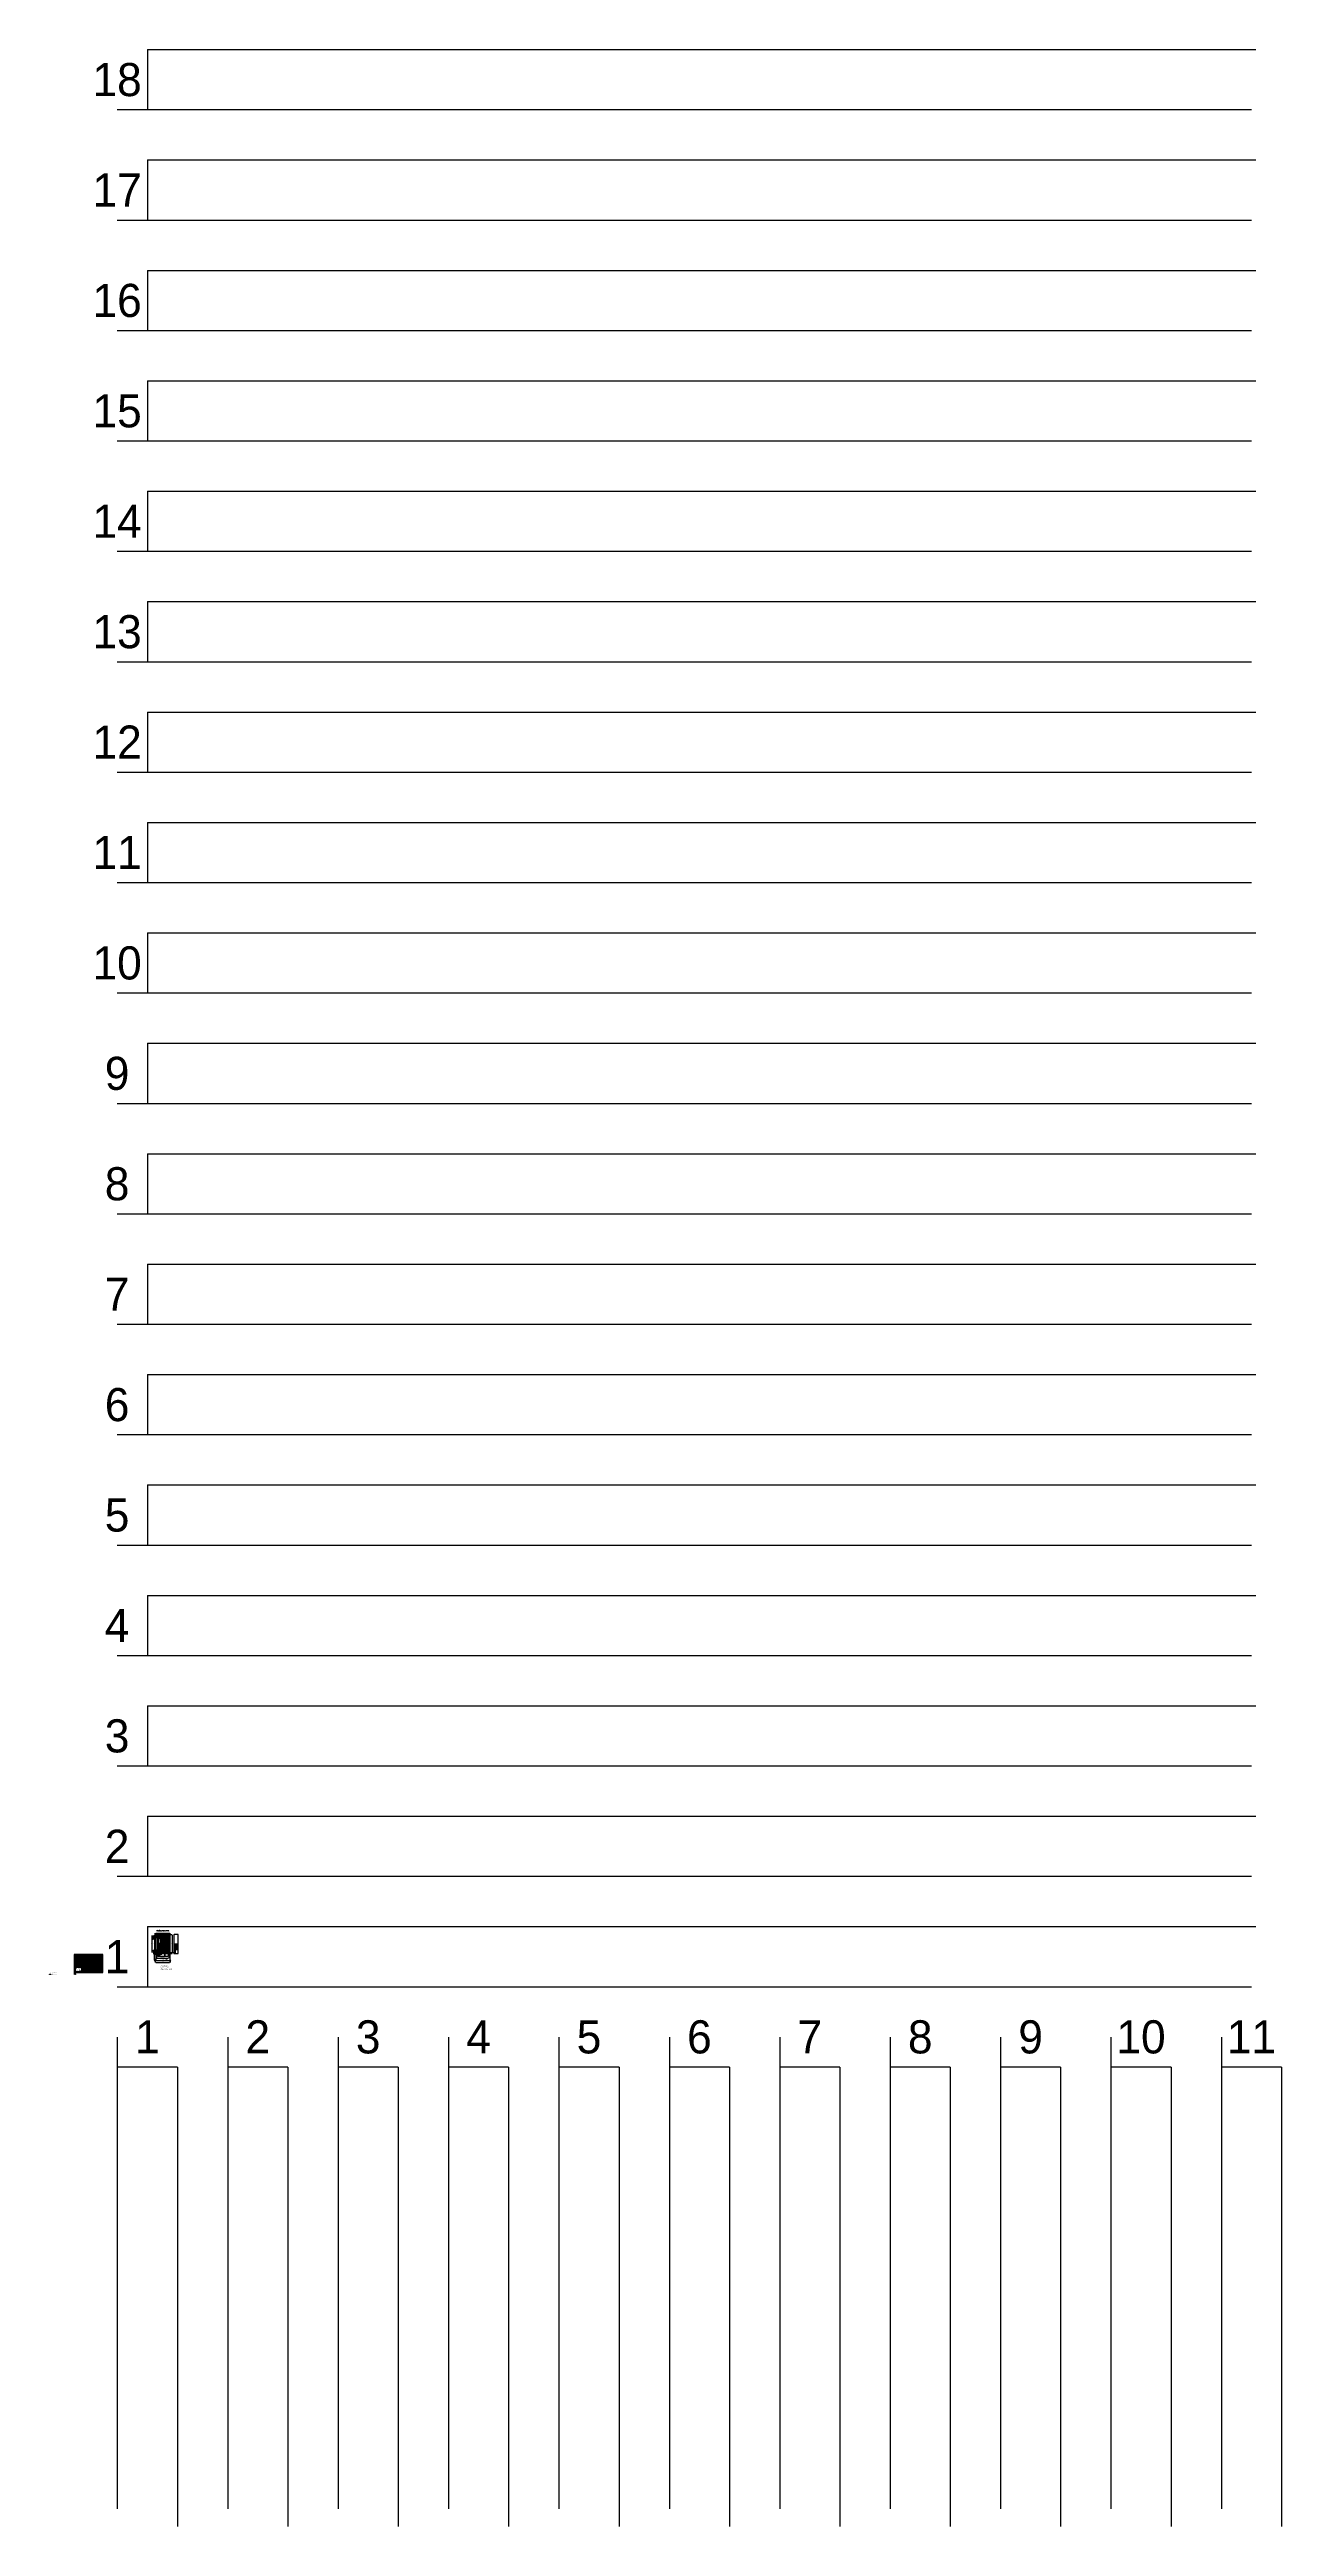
# Model space of a CAD drawing. Header units: millimetres. Extents: x -443 to 5136, y -2580 to 8636.
import ezdxf
from ezdxf.enums import TextEntityAlignment as Align

# ---------------------------------------------------------------- set-up
doc = ezdxf.new("R2010")
doc.units = ezdxf.units.MM
doc.linetypes.add('DOT2', pattern=[3.125, 0, -3.125])
doc.linetypes.add('HIDDEN2', pattern=[4.6875, 3.125, -1.5625])
for name, color, linetype in [('13c', 9, 'Continuous'), ('18c', 1, 'Continuous'), ('25c', 7, 'Continuous'), ('35c', 2, 'Continuous'), ('50c', 3, 'Continuous'), ('70c', 4, 'Continuous'), ('BUITEN DIENST', 220, 'Continuous')]:
    doc.layers.add(name, color=color, linetype=linetype)
doc.layers.add('noprint', color=40, linetype='Continuous', plot=False)
doc.layers.add('VPframe', color=30, linetype='Continuous', plot=False)
doc.styles.add('ISO', font='isoplus')
doc.styles.add('ISO2S', font='isoplus', dxfattribs={"oblique": 15, "height": 2})
doc.styles.add('isoplus', font='isoplus.shx')
doc.styles.add('ITALICT', font='italict', dxfattribs={"width": 0.8})
doc.styles.add('MONO_8', font='monotxt', dxfattribs={"width": 0.8})
doc.styles.get("Standard").update_dxf_attribs({"font": 'isoplus.shx'})
doc.dimstyles.new('ISO-25', dxfattribs={"dimtxt": 2.5, "dimasz": 2.5, "dimexe": 1.25, "dimexo": 0.625, "dimtad": 1, "dimtxsty": 'Standard', "dimcen": 2.5, "dimadec": 0, "dimazin": 0, "dimtfac": 1, "dimtmove": 0, "dimatfit": 3, "dimfxl": 1, "dimarcsym": 0})

# ---------------------------------------------------------------- blocks, each defined once
blk = doc.blocks.new('knooppunt')
at = {"linetype": 'Continuous', "const_width": 0.7}
blk.add_lwpolyline([(-0.35, 0, 1), (0.35, 0, 1)], format="xyb", close=True, dxfattribs=at)
blk = doc.blocks.new('zekering')
at = {"color": 7, "linetype": 'Continuous'}
blk.add_lwpolyline([(3, -1), (-3, -1), (-3, 1), (3, 1)], close=True, dxfattribs=at)
at = {"color": 7, "style": 'isoplus', "oblique": 15}
blk.add_attdef('SNAME', text='', height=1.8, dxfattribs=at).set_placement((0, 2.5), align=Align.MIDDLE)
at = {"color": 7, "style": 'isoplus'}
blk.add_attdef('W', text='', height=1.8, dxfattribs=at).set_placement((0, -2.5), align=Align.MIDDLE)
blk = doc.blocks.new('paginalayout')
at = {"layer": 'BUITEN DIENST', "linetype": 'Continuous'}
h = blk.add_hatch(dxfattribs=at)
h.set_pattern_fill('ANSI31', color=256, scale=25)
h.set_pattern_definition([(45, (0, 0), (-2.20971, 2.20971), [])])
h.paths.add_polyline_path([(-332, -72), (-202, -72), (-202, 10), (-332, 10)])
h.paths.add_polyline_path([(-326, -48), (-298, -48), (-298, -68), (-326, -68)], flags=16)
at = {"layer": '13c', "linetype": 'Continuous'}
blk.add_line((-332, -72), (-332, -80), dxfattribs=at)
at = {"layer": '18c', "linetype": 'HIDDEN2'}
blk.add_line((-332, -72), (-330, -80), dxfattribs=at)
at = {"layer": '25c', "linetype": 'Continuous'}
blk.add_line((-332, -72), (-328, -80), dxfattribs=at)
at = {"layer": '35c'}
blk.add_line((-332, -72), (-324, -76), dxfattribs=at)
at = {"layer": '50c'}
blk.add_line((-332, -72), (-324, -80), dxfattribs=at)
at = {"layer": '70c', "linetype": 'DOT2'}
blk.add_line((-332, -72), (-324, -74), dxfattribs=at)
at = {"layer": 'BUITEN DIENST', "linetype": 'Continuous'}
for points in [[(-332, -72), (-202, -72), (-202, 10), (-332, 10)], [(-326, -48), (-298, -48), (-298, -68), (-326, -68)]]:
    blk.add_lwpolyline(points, close=True, dxfattribs=at)
at = {"layer": 'noprint'}
for p, q in [((0, 8636), (0, 8364)), ((-136, 8364), (5000, 8364)), ((0, 8136), (0, 7864)), ((-136, 7864), (5000, 7864)), ((0, 7636), (0, 7364)), ((-136, 7364), (5000, 7364)), ((0, 7136), (0, 6864)), ((-136, 6864), (5000, 6864)), ((0, 6636), (0, 6364)), ((-136, 6364), (5000, 6364)), ((0, 6136), (0, 5864)), ((-136, 5864), (5000, 5864)), ((0, 5636), (0, 5364)), ((-136, 5364), (5000, 5364)), ((0, 5136), (0, 4864)), ((-136, 4864), (5000, 4864)), ((0, 4636), (0, 4364)), ((-136, 4364), (5000, 4364)), ((0, 4136), (0, 3864)), ((-136, 3864), (5000, 3864)), ((0, 3636), (0, 3364)), ((-136, 3364), (5000, 3364)), ((0, 3136), (0, 2864)), ((-136, 2864), (5000, 2864)), ((0, 2636), (0, 2364)), ((-136, 2364), (5000, 2364)), ((0, 2136), (0, 1864)), ((-136, 1864), (5000, 1864)), ((0, 1636), (0, 1364)), ((-136, 1364), (5000, 1364)), ((0, 1136), (0, 864)), ((-136, 864), (5000, 864)), ((0, 636), (0, 364)), ((-136, 364), (5000, 364)), ((0, 136), (0, -136)), ((-136, -136), (5000, -136)), ((-136, -364), (-136, -2500)), ((364, -364), (364, -2500)), ((864, -364), (864, -2500)), ((1364, -364), (1364, -2500)), ((1864, -364), (1864, -2500)), ((2364, -364), (2364, -2500)), ((2864, -364), (2864, -2500)), ((3364, -364), (3364, -2500)), ((3864, -364), (3864, -2500)), ((4364, -364), (4364, -2500)), ((4864, -364), (4864, -2500)), ((136, -500), (-136, -500)), ((636, -500), (364, -500)), ((1136, -500), (864, -500)), ((1636, -500), (1364, -500)), ((2136, -500), (1864, -500)), ((2636, -500), (2364, -500)), ((3136, -500), (2864, -500)), ((3636, -500), (3364, -500)), ((4136, -500), (3864, -500)), ((4636, -500), (4364, -500)), ((5136, -500), (4864, -500))]:
    blk.add_line(p, q, dxfattribs=at)
at = {"layer": 'noprint', "linetype": 'Continuous'}
for p, q in [((0, 8636), (190, 8636)), ((190, 8636), (400, 8636)), ((400, 8636), (610, 8636)), ((610, 8636), (820, 8636)), ((820, 8636), (1030, 8636)), ((1030, 8636), (1240, 8636)), ((1240, 8636), (1450, 8636)), ((1450, 8636), (1660, 8636)), ((1660, 8636), (1870, 8636)), ((1870, 8636), (2080, 8636)), ((2080, 8636), (2290, 8636)), ((2290, 8636), (2500, 8636)), ((2500, 8636), (2710, 8636)), ((2710, 8636), (2920, 8636)), ((2920, 8636), (3130, 8636)), ((3130, 8636), (3340, 8636)), ((3340, 8636), (3550, 8636)), ((3550, 8636), (3760, 8636)), ((3760, 8636), (3970, 8636)), ((3970, 8636), (4180, 8636)), ((4180, 8636), (4390, 8636)), ((4390, 8636), (4600, 8636)), ((4600, 8636), (4810, 8636)), ((4810, 8636), (5020, 8636)), ((0, 8136), (190, 8136)), ((190, 8136), (400, 8136)), ((400, 8136), (610, 8136)), ((610, 8136), (820, 8136)), ((820, 8136), (1030, 8136)), ((1030, 8136), (1240, 8136)), ((1240, 8136), (1450, 8136)), ((1450, 8136), (1660, 8136)), ((1660, 8136), (1870, 8136)), ((1870, 8136), (2080, 8136)), ((2080, 8136), (2290, 8136)), ((2290, 8136), (2500, 8136)), ((2500, 8136), (2710, 8136)), ((2710, 8136), (2920, 8136)), ((2920, 8136), (3130, 8136)), ((3130, 8136), (3340, 8136)), ((3340, 8136), (3550, 8136)), ((3550, 8136), (3760, 8136)), ((3760, 8136), (3970, 8136)), ((3970, 8136), (4180, 8136)), ((4180, 8136), (4390, 8136)), ((4390, 8136), (4600, 8136)), ((4600, 8136), (4810, 8136)), ((4810, 8136), (5020, 8136)), ((0, 7636), (190, 7636)), ((190, 7636), (400, 7636)), ((400, 7636), (610, 7636)), ((610, 7636), (820, 7636)), ((820, 7636), (1030, 7636)), ((1030, 7636), (1240, 7636)), ((1240, 7636), (1450, 7636)), ((1450, 7636), (1660, 7636)), ((1660, 7636), (1870, 7636)), ((1870, 7636), (2080, 7636)), ((2080, 7636), (2290, 7636)), ((2290, 7636), (2500, 7636)), ((2500, 7636), (2710, 7636)), ((2710, 7636), (2920, 7636)), ((2920, 7636), (3130, 7636)), ((3130, 7636), (3340, 7636)), ((3340, 7636), (3550, 7636)), ((3550, 7636), (3760, 7636)), ((3760, 7636), (3970, 7636)), ((3970, 7636), (4180, 7636)), ((4180, 7636), (4390, 7636)), ((4390, 7636), (4600, 7636)), ((4600, 7636), (4810, 7636)), ((4810, 7636), (5020, 7636)), ((0, 7136), (190, 7136)), ((190, 7136), (400, 7136)), ((400, 7136), (610, 7136)), ((610, 7136), (820, 7136)), ((820, 7136), (1030, 7136)), ((1030, 7136), (1240, 7136)), ((1240, 7136), (1450, 7136)), ((1450, 7136), (1660, 7136)), ((1660, 7136), (1870, 7136)), ((1870, 7136), (2080, 7136)), ((2080, 7136), (2290, 7136)), ((2290, 7136), (2500, 7136)), ((2500, 7136), (2710, 7136)), ((2710, 7136), (2920, 7136)), ((2920, 7136), (3130, 7136)), ((3130, 7136), (3340, 7136)), ((3340, 7136), (3550, 7136)), ((3550, 7136), (3760, 7136)), ((3760, 7136), (3970, 7136)), ((3970, 7136), (4180, 7136)), ((4180, 7136), (4390, 7136)), ((4390, 7136), (4600, 7136)), ((4600, 7136), (4810, 7136)), ((4810, 7136), (5020, 7136)), ((0, 6636), (190, 6636)), ((190, 6636), (400, 6636)), ((400, 6636), (610, 6636)), ((610, 6636), (820, 6636)), ((820, 6636), (1030, 6636)), ((1030, 6636), (1240, 6636)), ((1240, 6636), (1450, 6636)), ((1450, 6636), (1660, 6636)), ((1660, 6636), (1870, 6636)), ((1870, 6636), (2080, 6636)), ((2080, 6636), (2290, 6636)), ((2290, 6636), (2500, 6636)), ((2500, 6636), (2710, 6636)), ((2710, 6636), (2920, 6636)), ((2920, 6636), (3130, 6636)), ((3130, 6636), (3340, 6636)), ((3340, 6636), (3550, 6636)), ((3550, 6636), (3760, 6636)), ((3760, 6636), (3970, 6636)), ((3970, 6636), (4180, 6636)), ((4180, 6636), (4390, 6636)), ((4390, 6636), (4600, 6636)), ((4600, 6636), (4810, 6636)), ((4810, 6636), (5020, 6636)), ((0, 6136), (190, 6136)), ((190, 6136), (400, 6136)), ((400, 6136), (610, 6136)), ((610, 6136), (820, 6136)), ((820, 6136), (1030, 6136)), ((1030, 6136), (1240, 6136)), ((1240, 6136), (1450, 6136)), ((1450, 6136), (1660, 6136)), ((1660, 6136), (1870, 6136)), ((1870, 6136), (2080, 6136)), ((2080, 6136), (2290, 6136)), ((2290, 6136), (2500, 6136)), ((2500, 6136), (2710, 6136)), ((2710, 6136), (2920, 6136)), ((2920, 6136), (3130, 6136)), ((3130, 6136), (3340, 6136)), ((3340, 6136), (3550, 6136)), ((3550, 6136), (3760, 6136)), ((3760, 6136), (3970, 6136)), ((3970, 6136), (4180, 6136)), ((4180, 6136), (4390, 6136)), ((4390, 6136), (4600, 6136)), ((4600, 6136), (4810, 6136)), ((4810, 6136), (5020, 6136)), ((0, 5636), (190, 5636)), ((190, 5636), (400, 5636)), ((400, 5636), (610, 5636)), ((610, 5636), (820, 5636)), ((820, 5636), (1030, 5636)), ((1030, 5636), (1240, 5636)), ((1240, 5636), (1450, 5636)), ((1450, 5636), (1660, 5636)), ((1660, 5636), (1870, 5636)), ((1870, 5636), (2080, 5636)), ((2080, 5636), (2290, 5636)), ((2290, 5636), (2500, 5636)), ((2500, 5636), (2710, 5636)), ((2710, 5636), (2920, 5636)), ((2920, 5636), (3130, 5636)), ((3130, 5636), (3340, 5636)), ((3340, 5636), (3550, 5636)), ((3550, 5636), (3760, 5636)), ((3760, 5636), (3970, 5636)), ((3970, 5636), (4180, 5636)), ((4180, 5636), (4390, 5636)), ((4390, 5636), (4600, 5636)), ((4600, 5636), (4810, 5636)), ((4810, 5636), (5020, 5636)), ((0, 5136), (190, 5136)), ((190, 5136), (400, 5136)), ((400, 5136), (610, 5136)), ((610, 5136), (820, 5136)), ((820, 5136), (1030, 5136)), ((1030, 5136), (1240, 5136)), ((1240, 5136), (1450, 5136)), ((1450, 5136), (1660, 5136)), ((1660, 5136), (1870, 5136)), ((1870, 5136), (2080, 5136)), ((2080, 5136), (2290, 5136)), ((2290, 5136), (2500, 5136)), ((2500, 5136), (2710, 5136)), ((2710, 5136), (2920, 5136)), ((2920, 5136), (3130, 5136)), ((3130, 5136), (3340, 5136)), ((3340, 5136), (3550, 5136)), ((3550, 5136), (3760, 5136)), ((3760, 5136), (3970, 5136)), ((3970, 5136), (4180, 5136)), ((4180, 5136), (4390, 5136)), ((4390, 5136), (4600, 5136)), ((4600, 5136), (4810, 5136)), ((4810, 5136), (5020, 5136)), ((0, 4636), (190, 4636)), ((190, 4636), (400, 4636)), ((400, 4636), (610, 4636)), ((610, 4636), (820, 4636)), ((820, 4636), (1030, 4636)), ((1030, 4636), (1240, 4636)), ((1240, 4636), (1450, 4636)), ((1450, 4636), (1660, 4636)), ((1660, 4636), (1870, 4636)), ((1870, 4636), (2080, 4636)), ((2080, 4636), (2290, 4636)), ((2290, 4636), (2500, 4636)), ((2500, 4636), (2710, 4636)), ((2710, 4636), (2920, 4636)), ((2920, 4636), (3130, 4636)), ((3130, 4636), (3340, 4636)), ((3340, 4636), (3550, 4636)), ((3550, 4636), (3760, 4636)), ((3760, 4636), (3970, 4636)), ((3970, 4636), (4180, 4636)), ((4180, 4636), (4390, 4636)), ((4390, 4636), (4600, 4636)), ((4600, 4636), (4810, 4636)), ((4810, 4636), (5020, 4636)), ((0, 4136), (190, 4136)), ((190, 4136), (400, 4136)), ((400, 4136), (610, 4136)), ((610, 4136), (820, 4136)), ((820, 4136), (1030, 4136)), ((1030, 4136), (1240, 4136)), ((1240, 4136), (1450, 4136)), ((1450, 4136), (1660, 4136)), ((1660, 4136), (1870, 4136)), ((1870, 4136), (2080, 4136)), ((2080, 4136), (2290, 4136)), ((2290, 4136), (2500, 4136)), ((2500, 4136), (2710, 4136)), ((2710, 4136), (2920, 4136)), ((2920, 4136), (3130, 4136)), ((3130, 4136), (3340, 4136)), ((3340, 4136), (3550, 4136)), ((3550, 4136), (3760, 4136)), ((3760, 4136), (3970, 4136)), ((3970, 4136), (4180, 4136)), ((4180, 4136), (4390, 4136)), ((4390, 4136), (4600, 4136)), ((4600, 4136), (4810, 4136)), ((4810, 4136), (5020, 4136)), ((0, 3636), (190, 3636)), ((190, 3636), (400, 3636)), ((400, 3636), (610, 3636)), ((610, 3636), (820, 3636)), ((820, 3636), (1030, 3636)), ((1030, 3636), (1240, 3636)), ((1240, 3636), (1450, 3636)), ((1450, 3636), (1660, 3636)), ((1660, 3636), (1870, 3636)), ((1870, 3636), (2080, 3636)), ((2080, 3636), (2290, 3636)), ((2290, 3636), (2500, 3636)), ((2500, 3636), (2710, 3636)), ((2710, 3636), (2920, 3636)), ((2920, 3636), (3130, 3636)), ((3130, 3636), (3340, 3636)), ((3340, 3636), (3550, 3636)), ((3550, 3636), (3760, 3636)), ((3760, 3636), (3970, 3636)), ((3970, 3636), (4180, 3636)), ((4180, 3636), (4390, 3636)), ((4390, 3636), (4600, 3636)), ((4600, 3636), (4810, 3636)), ((4810, 3636), (5020, 3636)), ((0, 3136), (190, 3136)), ((190, 3136), (400, 3136)), ((400, 3136), (610, 3136)), ((610, 3136), (820, 3136)), ((820, 3136), (1030, 3136)), ((1030, 3136), (1240, 3136)), ((1240, 3136), (1450, 3136)), ((1450, 3136), (1660, 3136)), ((1660, 3136), (1870, 3136)), ((1870, 3136), (2080, 3136)), ((2080, 3136), (2290, 3136)), ((2290, 3136), (2500, 3136)), ((2500, 3136), (2710, 3136)), ((2710, 3136), (2920, 3136)), ((2920, 3136), (3130, 3136)), ((3130, 3136), (3340, 3136)), ((3340, 3136), (3550, 3136)), ((3550, 3136), (3760, 3136)), ((3760, 3136), (3970, 3136)), ((3970, 3136), (4180, 3136)), ((4180, 3136), (4390, 3136)), ((4390, 3136), (4600, 3136)), ((4600, 3136), (4810, 3136)), ((4810, 3136), (5020, 3136)), ((0, 2636), (190, 2636)), ((190, 2636), (400, 2636)), ((400, 2636), (610, 2636)), ((610, 2636), (820, 2636)), ((820, 2636), (1030, 2636)), ((1030, 2636), (1240, 2636)), ((1240, 2636), (1450, 2636)), ((1450, 2636), (1660, 2636)), ((1660, 2636), (1870, 2636)), ((1870, 2636), (2080, 2636)), ((2080, 2636), (2290, 2636)), ((2290, 2636), (2500, 2636)), ((2500, 2636), (2710, 2636)), ((2710, 2636), (2920, 2636)), ((2920, 2636), (3130, 2636)), ((3130, 2636), (3340, 2636)), ((3340, 2636), (3550, 2636)), ((3550, 2636), (3760, 2636)), ((3760, 2636), (3970, 2636)), ((3970, 2636), (4180, 2636)), ((4180, 2636), (4390, 2636)), ((4390, 2636), (4600, 2636)), ((4600, 2636), (4810, 2636)), ((4810, 2636), (5020, 2636)), ((0, 2136), (190, 2136)), ((190, 2136), (400, 2136)), ((400, 2136), (610, 2136)), ((610, 2136), (820, 2136)), ((820, 2136), (1030, 2136)), ((1030, 2136), (1240, 2136)), ((1240, 2136), (1450, 2136)), ((1450, 2136), (1660, 2136)), ((1660, 2136), (1870, 2136)), ((1870, 2136), (2080, 2136)), ((2080, 2136), (2290, 2136)), ((2290, 2136), (2500, 2136)), ((2500, 2136), (2710, 2136)), ((2710, 2136), (2920, 2136)), ((2920, 2136), (3130, 2136)), ((3130, 2136), (3340, 2136)), ((3340, 2136), (3550, 2136)), ((3550, 2136), (3760, 2136)), ((3760, 2136), (3970, 2136)), ((3970, 2136), (4180, 2136)), ((4180, 2136), (4390, 2136)), ((4390, 2136), (4600, 2136)), ((4600, 2136), (4810, 2136)), ((4810, 2136), (5020, 2136)), ((0, 1636), (190, 1636)), ((190, 1636), (400, 1636)), ((400, 1636), (610, 1636)), ((610, 1636), (820, 1636)), ((820, 1636), (1030, 1636)), ((1030, 1636), (1240, 1636)), ((1240, 1636), (1450, 1636)), ((1450, 1636), (1660, 1636)), ((1660, 1636), (1870, 1636)), ((1870, 1636), (2080, 1636)), ((2080, 1636), (2290, 1636)), ((2290, 1636), (2500, 1636)), ((2500, 1636), (2710, 1636)), ((2710, 1636), (2920, 1636)), ((2920, 1636), (3130, 1636)), ((3130, 1636), (3340, 1636)), ((3340, 1636), (3550, 1636)), ((3550, 1636), (3760, 1636)), ((3760, 1636), (3970, 1636)), ((3970, 1636), (4180, 1636)), ((4180, 1636), (4390, 1636)), ((4390, 1636), (4600, 1636)), ((4600, 1636), (4810, 1636)), ((4810, 1636), (5020, 1636)), ((0, 1136), (190, 1136)), ((190, 1136), (400, 1136)), ((400, 1136), (610, 1136)), ((610, 1136), (820, 1136)), ((820, 1136), (1030, 1136)), ((1030, 1136), (1240, 1136)), ((1240, 1136), (1450, 1136)), ((1450, 1136), (1660, 1136)), ((1660, 1136), (1870, 1136)), ((1870, 1136), (2080, 1136)), ((2080, 1136), (2290, 1136)), ((2290, 1136), (2500, 1136)), ((2500, 1136), (2710, 1136)), ((2710, 1136), (2920, 1136)), ((2920, 1136), (3130, 1136)), ((3130, 1136), (3340, 1136)), ((3340, 1136), (3550, 1136)), ((3550, 1136), (3760, 1136)), ((3760, 1136), (3970, 1136)), ((3970, 1136), (4180, 1136)), ((4180, 1136), (4390, 1136)), ((4390, 1136), (4600, 1136)), ((4600, 1136), (4810, 1136)), ((4810, 1136), (5020, 1136)), ((0, 636), (190, 636)), ((190, 636), (400, 636)), ((400, 636), (610, 636)), ((610, 636), (820, 636)), ((820, 636), (1030, 636)), ((1030, 636), (1240, 636)), ((1240, 636), (1450, 636)), ((1450, 636), (1660, 636)), ((1660, 636), (1870, 636)), ((1870, 636), (2080, 636)), ((2080, 636), (2290, 636)), ((2290, 636), (2500, 636)), ((2500, 636), (2710, 636)), ((2710, 636), (2920, 636)), ((2920, 636), (3130, 636)), ((3130, 636), (3340, 636)), ((3340, 636), (3550, 636)), ((3550, 636), (3760, 636)), ((3760, 636), (3970, 636)), ((3970, 636), (4180, 636)), ((4180, 636), (4390, 636)), ((4390, 636), (4600, 636)), ((4600, 636), (4810, 636)), ((4810, 636), (5020, 636)), ((0, 136), (190, 136)), ((190, 136), (400, 136)), ((400, 136), (610, 136)), ((610, 136), (820, 136)), ((820, 136), (1030, 136)), ((1030, 136), (1240, 136)), ((1240, 136), (1450, 136)), ((1450, 136), (1660, 136)), ((1660, 136), (1870, 136)), ((1870, 136), (2080, 136)), ((2080, 136), (2290, 136)), ((2290, 136), (2500, 136)), ((2500, 136), (2710, 136)), ((2710, 136), (2920, 136)), ((2920, 136), (3130, 136)), ((3130, 136), (3340, 136)), ((3340, 136), (3550, 136)), ((3550, 136), (3760, 136)), ((3760, 136), (3970, 136)), ((3970, 136), (4180, 136)), ((4180, 136), (4390, 136)), ((4390, 136), (4600, 136)), ((4600, 136), (4810, 136)), ((4810, 136), (5020, 136)), ((136, -500), (136, -690)), ((636, -500), (636, -690)), ((1136, -500), (1136, -690)), ((1636, -500), (1636, -690)), ((2136, -500), (2136, -690)), ((2636, -500), (2636, -690)), ((3136, -500), (3136, -690)), ((3636, -500), (3636, -690)), ((4136, -500), (4136, -690)), ((4636, -500), (4636, -690)), ((5136, -500), (5136, -690)), ((136, -690), (136, -900)), ((636, -690), (636, -900)), ((1136, -690), (1136, -900)), ((1636, -690), (1636, -900)), ((2136, -690), (2136, -900)), ((2636, -690), (2636, -900)), ((3136, -690), (3136, -900)), ((3636, -690), (3636, -900)), ((4136, -690), (4136, -900)), ((4636, -690), (4636, -900)), ((5136, -690), (5136, -900)), ((136, -900), (136, -1110)), ((636, -900), (636, -1110)), ((1136, -900), (1136, -1110)), ((1636, -900), (1636, -1110)), ((2136, -900), (2136, -1110)), ((2636, -900), (2636, -1110)), ((3136, -900), (3136, -1110)), ((3636, -900), (3636, -1110)), ((4136, -900), (4136, -1110)), ((4636, -900), (4636, -1110)), ((5136, -900), (5136, -1110)), ((136, -1110), (136, -1320)), ((636, -1110), (636, -1320)), ((1136, -1110), (1136, -1320)), ((1636, -1110), (1636, -1320)), ((2136, -1110), (2136, -1320)), ((2636, -1110), (2636, -1320)), ((3136, -1110), (3136, -1320)), ((3636, -1110), (3636, -1320)), ((4136, -1110), (4136, -1320)), ((4636, -1110), (4636, -1320)), ((5136, -1110), (5136, -1320)), ((136, -1320), (136, -1530)), ((636, -1320), (636, -1530)), ((1136, -1320), (1136, -1530)), ((1636, -1320), (1636, -1530)), ((2136, -1320), (2136, -1530)), ((2636, -1320), (2636, -1530)), ((3136, -1320), (3136, -1530)), ((3636, -1320), (3636, -1530)), ((4136, -1320), (4136, -1530)), ((4636, -1320), (4636, -1530)), ((5136, -1320), (5136, -1530)), ((136, -1530), (136, -1740)), ((636, -1530), (636, -1740)), ((1136, -1530), (1136, -1740)), ((1636, -1530), (1636, -1740)), ((2136, -1530), (2136, -1740)), ((2636, -1530), (2636, -1740)), ((3136, -1530), (3136, -1740)), ((3636, -1530), (3636, -1740)), ((4136, -1530), (4136, -1740)), ((4636, -1530), (4636, -1740)), ((5136, -1530), (5136, -1740)), ((136, -1740), (136, -1950)), ((636, -1740), (636, -1950)), ((1136, -1740), (1136, -1950)), ((1636, -1740), (1636, -1950)), ((2136, -1740), (2136, -1950)), ((2636, -1740), (2636, -1950)), ((3136, -1740), (3136, -1950)), ((3636, -1740), (3636, -1950)), ((4136, -1740), (4136, -1950)), ((4636, -1740), (4636, -1950)), ((5136, -1740), (5136, -1950)), ((136, -1950), (136, -2160)), ((636, -1950), (636, -2160)), ((1136, -1950), (1136, -2160)), ((1636, -1950), (1636, -2160)), ((2136, -1950), (2136, -2160)), ((2636, -1950), (2636, -2160)), ((3136, -1950), (3136, -2160)), ((3636, -1950), (3636, -2160)), ((4136, -1950), (4136, -2160)), ((4636, -1950), (4636, -2160)), ((5136, -1950), (5136, -2160)), ((136, -2160), (136, -2370)), ((636, -2160), (636, -2370)), ((1136, -2160), (1136, -2370)), ((1636, -2160), (1636, -2370)), ((2136, -2160), (2136, -2370)), ((2636, -2160), (2636, -2370)), ((3136, -2160), (3136, -2370)), ((3636, -2160), (3636, -2370)), ((4136, -2160), (4136, -2370)), ((4636, -2160), (4636, -2370)), ((5136, -2160), (5136, -2370)), ((136, -2370), (136, -2580)), ((636, -2370), (636, -2580)), ((1136, -2370), (1136, -2580)), ((1636, -2370), (1636, -2580)), ((2136, -2370), (2136, -2580)), ((2636, -2370), (2636, -2580)), ((3136, -2370), (3136, -2580)), ((3636, -2370), (3636, -2580)), ((4136, -2370), (4136, -2580)), ((4636, -2370), (4636, -2580)), ((5136, -2370), (5136, -2580))]:
    blk.add_line(p, q, dxfattribs=at)
at = {"layer": 'VPframe', "linetype": 'Continuous'}
blk.add_line((-332, -72), (-326, -80), dxfattribs=at)
at = {"color": 7, "linetype": 'Continuous'}
blk.add_blockref('zekering', (-440, -80), dxfattribs=at).add_auto_attribs({'SNAME': '1', 'W': '1,6A'})
blk.add_blockref('knooppunt', (-440, -72), dxfattribs=at)
for s, p in [('knooppunt.dwg', (-432, -72)), ('zekering.dwg', (-432, -80))]:
    blk.add_text(s, height=2.5, dxfattribs=at).set_placement(p)
at = {"layer": 'BUITEN DIENST', "linetype": 'Continuous', "style": 'ISO2S'}
for s, p in [('BUITEN', (-312, -54)), ('DIENST', (-312, -62))]:
    blk.add_text(s, height=5, dxfattribs=at).set_placement(p, align=Align.MIDDLE_CENTER)
at = {"layer": 'noprint'}
for s, p in [('18', (-137, 8500)), ('17', (-137, 8000)), ('16', (-137, 7500)), ('15', (-137, 7000)), ('14', (-137, 6500)), ('13', (-137, 6000)), ('12', (-137, 5500)), ('11', (-137, 5000)), ('10', (-137, 4500)), ('9', (-137, 4000)), ('8', (-137, 3500)), ('7', (-137, 3000)), ('6', (-137, 2500)), ('5', (-137, 2000)), ('4', (-137, 1500)), ('3', (-137, 1000)), ('2', (-137, 500)), ('1', (-137, 0)), ('1', (0, -363)), ('2', (500, -363)), ('3', (1000, -363)), ('4', (1500, -363)), ('5', (2000, -363)), ('6', (2500, -363)), ('7', (3000, -363)), ('8', (3500, -363)), ('9', (4000, -363)), ('10', (4500, -363)), ('11', (5000, -363))]:
    blk.add_text(s, height=150, dxfattribs=at).set_placement(p, align=Align.MIDDLE_CENTER)
blk = doc.blocks.new('*D53')
at = {"color": 0, "lineweight": -2, "transparency": 16777216}
for p, q in [((-9, 79), (-9, 86)), ((-6, 85), (57, 85)), ((59, 79), (59, 86))]:
    blk.add_line(p, q, dxfattribs=at)
at = {"color": 0, "transparency": 16777216}
for points in [[(-6, 85), (-6, 85), (-9, 85)], [(57, 85), (57, 85), (59, 85)]]:
    blk.add_solid(points, dxfattribs=at)
at = {"layer": 'Defpoints', "color": 0, "transparency": 16777216}
for p in [(-9, 78), (59, 85), (59, 78)]:
    blk.add_point(p, dxfattribs=at)
at = {"color": 0, "transparency": 16777216, "insert": (25, 87), "char_height": 2.5, "attachment_point": 5}
blk.add_mtext('680', dxfattribs=at)
blk = doc.blocks.new('*D56')
at = {"color": 0, "lineweight": -2, "transparency": 16777216}
for p, q in [((-6, -7), (-14, -7)), ((-6, -38), (-14, -38)), ((-13, -36), (-13, -10))]:
    blk.add_line(p, q, dxfattribs=at)
at = {"color": 0, "transparency": 16777216}
for points in [[(-13, -10), (-13, -10), (-13, -7)], [(-13, -36), (-13, -36), (-13, -38)]]:
    blk.add_solid(points, dxfattribs=at)
at = {"layer": 'Defpoints', "color": 0, "transparency": 16777216}
for p in [(-13, -7), (-6, -7), (-6, -38)]:
    blk.add_point(p, dxfattribs=at)
at = {"color": 0, "transparency": 16777216, "insert": (-15, -23), "char_height": 2.5, "attachment_point": 5, "rotation": 90}
blk.add_mtext('310', dxfattribs=at)
blk = doc.blocks.new('*D57')
at = {"color": 0, "lineweight": -2, "transparency": 16777216}
for p, q in [((-9, -39), (-9, -48)), ((-7, -47), (56, -47)), ((59, -39), (59, -48))]:
    blk.add_line(p, q, dxfattribs=at)
at = {"color": 0, "transparency": 16777216}
for points in [[(-7, -47), (-7, -47), (-9, -47)], [(56, -47), (56, -47), (59, -47)]]:
    blk.add_solid(points, dxfattribs=at)
at = {"layer": 'Defpoints', "color": 0, "transparency": 16777216}
for p in [(-9, -38), (59, -38), (59, -47)]:
    blk.add_point(p, dxfattribs=at)
at = {"color": 0, "transparency": 16777216, "insert": (25, -45), "char_height": 2.5, "attachment_point": 5}
blk.add_mtext('68', dxfattribs=at)
blk = doc.blocks.new('*D58')
at = {"color": 0, "lineweight": -2, "transparency": 16777216}
for p, q in [((-1, 72), (-14, 72)), ((-1, 68), (-14, 68)), ((-13, 75), (-13, 77)), ((-13, 72), (-13, 68)), ((-13, 66), (-13, 58))]:
    blk.add_line(p, q, dxfattribs=at)
at = {"color": 0, "transparency": 16777216}
for points in [[(-13, 75), (-13, 75), (-13, 72)], [(-13, 66), (-13, 66), (-13, 68)]]:
    blk.add_solid(points, dxfattribs=at)
at = {"layer": 'Defpoints', "color": 0, "transparency": 16777216}
for p in [(-13, 68), (0, 72), (0, 68)]:
    blk.add_point(p, dxfattribs=at)
at = {"color": 0, "transparency": 16777216, "insert": (-15, 61), "char_height": 2.5, "attachment_point": 5, "rotation": 90}
blk.add_mtext('40', dxfattribs=at)
blk = doc.blocks.new('*D59')
at = {"color": 0, "lineweight": -2, "transparency": 16777216}
for p, q in [((-1, 68), (-18, 68)), ((-1, 66), (-18, 66)), ((-17, 71), (-17, 73)), ((-17, 68), (-17, 66)), ((-17, 64), (-17, 57))]:
    blk.add_line(p, q, dxfattribs=at)
at = {"color": 0, "transparency": 16777216}
for points in [[(-17, 71), (-17, 71), (-17, 68)], [(-17, 64), (-17, 64), (-17, 66)]]:
    blk.add_solid(points, dxfattribs=at)
at = {"layer": 'Defpoints', "color": 0, "transparency": 16777216}
for p in [(-17, 66), (0, 68), (0, 66)]:
    blk.add_point(p, dxfattribs=at)
at = {"color": 0, "transparency": 16777216, "insert": (-19, 59), "char_height": 2.5, "attachment_point": 5, "rotation": 90}
blk.add_mtext('20', dxfattribs=at)
blk = doc.blocks.new('*D60')
at = {"color": 0, "lineweight": -2, "transparency": 16777216}
for p, q in [((-1, 66), (-22, 66)), ((-1, 64), (-22, 64)), ((-21, 69), (-21, 71)), ((-21, 66), (-21, 64)), ((-21, 62), (-21, 55))]:
    blk.add_line(p, q, dxfattribs=at)
at = {"color": 0, "transparency": 16777216}
for points in [[(-21, 69), (-21, 69), (-21, 66)], [(-21, 62), (-21, 62), (-21, 64)]]:
    blk.add_solid(points, dxfattribs=at)
at = {"layer": 'Defpoints', "color": 0, "transparency": 16777216}
for p in [(-21, 64), (0, 66), (0, 64)]:
    blk.add_point(p, dxfattribs=at)
at = {"color": 0, "transparency": 16777216, "insert": (-23, 57), "char_height": 2.5, "attachment_point": 5, "rotation": 90}
blk.add_mtext('20', dxfattribs=at)
blk = doc.blocks.new('*D61')
at = {"color": 0, "lineweight": -2, "transparency": 16777216}
for p, q in [((-1, 64), (-14, 64)), ((-1, 8), (-14, 8)), ((-13, 62), (-13, 10))]:
    blk.add_line(p, q, dxfattribs=at)
at = {"color": 0, "transparency": 16777216}
for points in [[(-13, 62), (-13, 62), (-13, 64)], [(-13, 10), (-13, 10), (-13, 8)]]:
    blk.add_solid(points, dxfattribs=at)
at = {"layer": 'Defpoints', "color": 0, "transparency": 16777216}
for p in [(-13, 8), (0, 64), (0, 8)]:
    blk.add_point(p, dxfattribs=at)
at = {"color": 0, "transparency": 16777216, "insert": (-15, 36), "char_height": 2.5, "attachment_point": 5, "rotation": 90}
blk.add_mtext('560', dxfattribs=at)
blk = doc.blocks.new('*D62')
at = {"color": 0, "lineweight": -2, "transparency": 16777216}
for p, q in [((-1, 8), (-14, 8)), ((-1, 4), (-14, 4)), ((-13, 10), (-13, 13)), ((-13, 8), (-13, 4)), ((-13, 1), (-13, -6))]:
    blk.add_line(p, q, dxfattribs=at)
at = {"color": 0, "transparency": 16777216}
for points in [[(-13, 10), (-13, 10), (-13, 8)], [(-13, 1), (-13, 1), (-13, 4)]]:
    blk.add_solid(points, dxfattribs=at)
at = {"layer": 'Defpoints', "color": 0, "transparency": 16777216}
for p in [(-13, 4), (0, 8), (0, 4)]:
    blk.add_point(p, dxfattribs=at)
at = {"color": 0, "transparency": 16777216, "insert": (-15, -3), "char_height": 2.5, "attachment_point": 5, "rotation": 90}
blk.add_mtext('40', dxfattribs=at)
blk = doc.blocks.new('*D63')
at = {"color": 0, "lineweight": -2, "transparency": 16777216}
for p, q in [((-1, 4), (-18, 4)), ((-17, 6), (-17, 9)), ((-17, 4), (-17, 0)), ((-1, 0), (-18, 0)), ((-17, -3), (-17, -10))]:
    blk.add_line(p, q, dxfattribs=at)
at = {"color": 0, "transparency": 16777216}
for points in [[(-17, 6), (-17, 6), (-17, 4)], [(-17, -3), (-17, -3), (-17, 0)]]:
    blk.add_solid(points, dxfattribs=at)
at = {"layer": 'Defpoints', "color": 0, "transparency": 16777216}
for p in [(0, 4), (0, 0), (-17, 0)]:
    blk.add_point(p, dxfattribs=at)
at = {"color": 0, "transparency": 16777216, "insert": (-19, -7), "char_height": 2.5, "attachment_point": 5, "rotation": 90}
blk.add_mtext('40', dxfattribs=at)
blk = doc.blocks.new('*D64')
at = {"color": 0, "lineweight": -2, "transparency": 16777216}
for p, q in [((-3, -11), (-10, -11)), ((0, -1), (0, -12)), ((2, -11), (0, -11)), ((2, -1), (2, -12)), ((4, -11), (7, -11))]:
    blk.add_line(p, q, dxfattribs=at)
at = {"color": 0, "transparency": 16777216}
for points in [[(-3, -11), (-3, -11), (0, -11)], [(4, -11), (4, -11), (2, -11)]]:
    blk.add_solid(points, dxfattribs=at)
at = {"layer": 'Defpoints', "color": 0, "transparency": 16777216}
for p in [(0, 0), (2, 0), (2, -11)]:
    blk.add_point(p, dxfattribs=at)
at = {"color": 0, "transparency": 16777216, "insert": (-8, -9), "char_height": 2.5, "attachment_point": 5}
blk.add_mtext('20', dxfattribs=at)
blk = doc.blocks.new('*D65')
at = {"color": 0, "lineweight": -2, "transparency": 16777216}
for p, q in [((-1, -15), (-3, -15)), ((2, -1), (2, -16)), ((2, -15), (8, -15)), ((8, -1), (8, -16)), ((11, -15), (13, -15))]:
    blk.add_line(p, q, dxfattribs=at)
at = {"color": 0, "transparency": 16777216}
for points in [[(-1, -15), (-1, -15), (2, -15)], [(11, -15), (11, -15), (8, -15)]]:
    blk.add_solid(points, dxfattribs=at)
at = {"layer": 'Defpoints', "color": 0, "transparency": 16777216}
for p in [(2, 0), (8, 0), (8, -15)]:
    blk.add_point(p, dxfattribs=at)
at = {"color": 0, "transparency": 16777216, "insert": (5, -13), "char_height": 2.5, "attachment_point": 5}
blk.add_mtext('60', dxfattribs=at)
blk = doc.blocks.new('*D66')
at = {"color": 0, "lineweight": -2, "transparency": 16777216}
for p, q in [((9, -1), (9, -12)), ((12, -11), (15, -11)), ((17, -1), (17, -12))]:
    blk.add_line(p, q, dxfattribs=at)
at = {"color": 0, "transparency": 16777216}
for points in [[(12, -11), (12, -11), (9, -11)], [(15, -11), (15, -11), (17, -11)]]:
    blk.add_solid(points, dxfattribs=at)
at = {"layer": 'Defpoints', "color": 0, "transparency": 16777216}
for p in [(9, 0), (17, 0), (17, -11)]:
    blk.add_point(p, dxfattribs=at)
at = {"color": 0, "transparency": 16777216, "insert": (13, -9), "char_height": 2.5, "attachment_point": 5}
blk.add_mtext('80', dxfattribs=at)
blk = doc.blocks.new('*D67')
at = {"color": 0, "lineweight": -2, "transparency": 16777216}
for p, q in [((0, -1), (0, -20)), ((2, -19), (48, -19)), ((50, -1), (50, -20))]:
    blk.add_line(p, q, dxfattribs=at)
at = {"color": 0, "transparency": 16777216}
for points in [[(2, -19), (2, -19), (0, -19)], [(48, -19), (48, -19), (50, -19)]]:
    blk.add_solid(points, dxfattribs=at)
at = {"layer": 'Defpoints', "color": 0, "transparency": 16777216}
for p in [(0, 0), (50, 0), (50, -19)]:
    blk.add_point(p, dxfattribs=at)
at = {"color": 0, "transparency": 16777216, "insert": (25, -17), "char_height": 2.5, "attachment_point": 5}
blk.add_mtext('500', dxfattribs=at)
blk = doc.blocks.new('*D68')
at = {"color": 0, "lineweight": -2, "transparency": 16777216}
for p, q in [((-1, 72), (-26, 72)), ((-25, 70), (-25, 2)), ((-1, 0), (-26, 0))]:
    blk.add_line(p, q, dxfattribs=at)
at = {"color": 0, "transparency": 16777216}
for points in [[(-25, 70), (-25, 70), (-25, 72)], [(-25, 2), (-25, 2), (-25, 0)]]:
    blk.add_solid(points, dxfattribs=at)
at = {"layer": 'Defpoints', "color": 0, "transparency": 16777216}
for p in [(0, 72), (0, 0), (-25, 0)]:
    blk.add_point(p, dxfattribs=at)
at = {"color": 0, "transparency": 16777216, "insert": (-27, 36), "char_height": 2.5, "attachment_point": 5, "rotation": 90}
blk.add_mtext('720', dxfattribs=at)
blk = doc.blocks.new('*D54')
at = {"color": 0, "lineweight": -2, "transparency": 16777216}
for p, q in [((-3, -2), (-3, -28)), ((0, -27), (50, -27)), ((52, -2), (52, -28))]:
    blk.add_line(p, q, dxfattribs=at)
at = {"color": 0, "transparency": 16777216}
for points in [[(0, -27), (0, -27), (-3, -27)], [(50, -27), (50, -27), (52, -27)]]:
    blk.add_solid(points, dxfattribs=at)
at = {"layer": 'Defpoints', "color": 0, "transparency": 16777216}
for p in [(-3, -1), (52, -1), (52, -27)]:
    blk.add_point(p, dxfattribs=at)
at = {"color": 0, "transparency": 16777216, "insert": (25, -25), "char_height": 2.5, "attachment_point": 5}
blk.add_mtext('550 Deuropening', dxfattribs=at)
blk = doc.blocks.new('*D55')
at = {"color": 0, "lineweight": -2, "transparency": 16777216}
for p, q in [((59, 79), (68, 79)), ((67, 77), (67, -5)), ((59, -7), (68, -7))]:
    blk.add_line(p, q, dxfattribs=at)
at = {"color": 0, "transparency": 16777216}
for points in [[(67, 77), (67, 77), (67, 79)], [(67, -5), (67, -5), (67, -7)]]:
    blk.add_solid(points, dxfattribs=at)
at = {"layer": 'Defpoints', "color": 0, "transparency": 16777216}
for p in [(58, 79), (58, -7), (67, -7)]:
    blk.add_point(p, dxfattribs=at)
at = {"color": 0, "transparency": 16777216, "insert": (65, 36), "char_height": 2.5, "attachment_point": 5, "rotation": 90}
blk.add_mtext('860', dxfattribs=at)
blk = doc.blocks.new('T_L233V1')
at = {"color": 2, "linetype": 'Continuous'}
for p, q in [((-3, -3), (3, 3)), ((-3, 3), (3, -3))]:
    blk.add_line(p, q, dxfattribs=at)
at = {"color": 7}
blk.add_circle((0, 0), 4, dxfattribs=at)
at = {"color": 1, "style": 'MONO_8', "width": 0.8, "flags": 1}
for tag, p in [('STATION', (0, 0)), ('LIJN', (0, 2)), ('GEBRUIK', (0, -2))]:
    blk.add_attdef(tag, text='', height=1.5, dxfattribs=at).set_placement(p, align=Align.MIDDLE)
at = {"color": 7, "style": 'MONO_8', "width": 0.8}
for tag, p, height in [('FT', (6, 2), 2), ('LNAME', (6, -1), 2.5)]:
    blk.add_attdef(tag, p, '', height=height, dxfattribs=at)
at = {"color": 7, "style": 'ISO'}
blk.add_attdef('W', (6, -4), '', height=2, dxfattribs=at)
blk = doc.blocks.new('T_SP736O')
at = {"color": 7}
for centre, radius in [((0, 0), 2.5), ((-2, 0), 0.5), ((2, 0), 0.5)]:
    blk.add_circle(centre, radius, dxfattribs=at)
at = {"color": 7, "style": 'ISO2S', "oblique": 15}
blk.add_attdef('L1', text='', height=2, dxfattribs=at).set_placement((-3, 3), align=Align.RIGHT)
at = {"color": 9, "style": 'MONO_8', "width": 0.8, "flags": 1}
for tag, p in [('STATION', (0, 0)), ('LIJN', (0, 2)), ('GEBRUIK', (0, -2))]:
    blk.add_attdef(tag, text='', height=1.5, dxfattribs=at).set_placement(p, align=Align.MIDDLE)
at = {"color": 7, "style": 'ISO2S', "oblique": 15}
blk.add_attdef('L2', (3, 3), '', height=2, dxfattribs=at)
at = {"color": 7, "style": 'MONO_8', "width": 0.8}
blk.add_attdef('SPNAME', text='', height=2.5, dxfattribs=at).set_placement((0, -5), align=Align.MIDDLE)
blk = doc.blocks.new('t_a86')
at = {"color": 3}
for p, q in [((3, 0), (-3, 0)), ((2, -1.5), (-2, -1.5)), ((1, -3), (-1, -3))]:
    blk.add_line(p, q, dxfattribs=at)
at = {"color": 9, "style": 'MONO_8', "width": 0.8, "flags": 1}
for tag, p in [('STATION', (0, 0)), ('LIJN', (0, 2)), ('GEBRUIK', (0, -2))]:
    blk.add_attdef(tag, text='', height=1.5, dxfattribs=at).set_placement(p, align=Align.MIDDLE)
at = {"color": 7, "style": 'MONO_8', "width": 0.8}
blk.add_attdef('ANAME', (1, 0.75), '', height=2.5, dxfattribs=at)
blk = doc.blocks.new('*U52')
at = {"linetype": 'Continuous'}
h = blk.add_hatch(dxfattribs=at)
h.set_pattern_fill('ANSI31', color=256, scale=0.25)
h.set_pattern_definition([(45, (-191, -479), (-0.561266, 0.561266), [])])
edge = h.paths.add_edge_path()
edge.add_line((15, 11), (19, 11))
edge.add_line((19, 11), (19, 63))
edge.add_line((19, 63), (47, 63))
edge.add_line((47, 63), (47, 13))
edge.add_line((47, 13), (51, 13))
edge.add_line((51, 13), (51, 66))
edge.add_line((51, 66), (15, 66))
edge.add_line((15, 66), (15, 62))
edge.add_line((15, 62), (15, 11))
edge.add_line((15, 11), (19, 11))
h = blk.add_hatch()
h.set_pattern_fill('AR-SAND', color=9, scale=0.5, angle=90, style=0)
h.set_pattern_definition([(127.5, (-41, -159), (-24.4707, -0.8), [0, -19.304, 0, -21.59, 0, -20.6375]), (97.5, (-41, -159), (-35.841, 22.476), [0, -10.414, 0, -17.399, 0, -6.6675]), (57.5, (-41, -174.62), (-0.0719, 39.5496), [0, -6.35, 0, -22.86, 0, -29.845]), (47.5, (-41, -174.62), (-11.1465, 38.178), [0, -3.175, 0, -14.986, 0, -17.145])])
h.paths.add_polyline_path([(-9, -7), (-9, -38.245), (-4.417, -37.249), (-3.946, -38.002), (-2.259, -38.002), (1.871, -37.486), (3.743, -38.002), (7.153, -38.002), (9.347, -37.486), (11.412, -38.002), (15.677, -38.002), (17.178, -37.367), (19.136, -38.002), (23.268, -38.002), (24.891, -37.249), (27.098, -38.002), (31.684, -38.002), (33.79, -37.012), (34.087, -38.002), (35.563, -38.002), (36.756, -37.249), (40.316, -37.486), (41.607, -38.002), (42.77, -38.002), (45.774, -37.13), (49.927, -37.486), (51.079, -38.002), (54.981, -38.002), (55.979, -37.367), (59, -37.367), (59, -7)])
h.paths.add_polyline_path([(47.762, -33.925), (56.736, -31.05), (56.484, -27.824), (47.51, -30.699)], flags=24)
at = {"color": 2}
for p, q in [((-9, -43), (-9, 78)), ((-8, 79), (58, 79)), ((-2.5, 73), (-2.5, -1)), ((52.5, 73), (-2.5, 73)), ((52.5, 73), (52.5, -1)), ((59, -43), (59, 78)), ((-9.876, -38.435), (-4.417, -37.249)), ((-9, -7), (59, -7)), ((-4.417, -37.249), (-3.824, -38.198)), ((-3.824, -38.198), (1.871, -37.486)), ((52.5, -1), (-2.5, -1)), ((1.871, -37.486), (5.312, -38.435)), ((5.312, -38.435), (9.347, -37.486)), ((9.347, -37.486), (14.093, -38.672)), ((14.093, -38.672), (17.178, -37.367)), ((17.178, -37.367), (21.568, -38.791)), ((21.568, -38.791), (24.891, -37.249)), ((24.891, -37.249), (29.756, -38.909)), ((29.756, -38.909), (33.79, -37.012)), ((33.79, -37.012), (34.146, -38.198)), ((34.146, -38.198), (34.502, -38.672)), ((34.502, -38.672), (36.756, -37.249)), ((36.756, -37.249), (40.316, -37.486)), ((40.316, -37.486), (42.096, -38.198)), ((42.096, -38.198), (45.774, -37.13)), ((45.774, -37.13), (49.927, -37.486)), ((49.927, -37.486), (53.368, -39.028)), ((53.368, -39.028), (55.979, -37.367)), ((55.979, -37.367), (60.25, -37.367)), ((60.25, -37.367), (60.844, -38.909))]:
    blk.add_line(p, q, dxfattribs=at)
at = {"color": 9, "linetype": 'HIDDEN2'}
for p, q in [((-8.5, -6.5), (-8.5, 78)), ((-8, 78.5), (58, 78.5)), ((58.5, -6.5), (58.5, 78)), ((-8.5, -6.5), (58.5, -6.5))]:
    blk.add_line(p, q, dxfattribs=at)
at = {"color": 1}
for p, q in [((0, 72), (0, 63)), ((22.676, 72), (0, 72)), ((0, 63.6), (0, 66)), ((0, 64), (0, 0)), ((2, 0), (0, 0)), ((2, 0), (0, 0)), ((2, 72), (2, 4)), ((8, 70), (2, 70)), ((5, 22), (2, 22)), ((5, 19), (2, 19)), ((2, 4), (2, 0)), ((8, 2), (2, 2)), ((5, 22), (8, 22)), ((5, 19), (8, 19)), ((8, 72), (8, 62)), ((8, 16), (8, 39)), ((8, 16), (8, 12)), ((8, 12), (8, 4)), ((10, 72), (10, 62)), ((16, 70), (10, 70)), ((10, 16), (10, 39)), ((13, 22), (10, 22)), ((13, 19), (10, 19)), ((10, 16), (10, 12)), ((10, 12), (10, 4)), ((16, 2), (10, 2)), ((15, 22), (13, 22)), ((15, 19), (13, 19)), ((16, 72), (16, 66)), ((16, 11), (16, 4)), ((18, 72), (18, 66)), ((21.806, 70), (18, 70)), ((18, 11), (18, 4)), ((24, 2), (18, 2)), ((24, 22), (19, 22)), ((24, 19), (19, 19)), ((24, 66.76), (24, 66)), ((24, 63), (24, 12)), ((24, 12), (24, 0)), ((26, 66.76), (26, 66)), ((26, 63), (26, 12)), ((32, 22), (26, 22)), ((32, 19), (26, 19)), ((26, 12), (26, 0)), ((32, 2), (26, 2)), ((50, 72), (27.324, 72)), ((32, 70), (28.194, 70)), ((32, 72), (32, 66)), ((32, 63), (32, 0)), ((34, 72), (34, 66)), ((40, 70), (34, 70)), ((34, 63), (34, 0)), ((37, 22), (34, 22)), ((37, 19), (34, 19)), ((40, 2), (34, 2)), ((37, 22), (40, 22)), ((37, 19), (40, 19)), ((40, 72), (40, 66)), ((40, 63), (40, 62)), ((40, 54), (40, 53)), ((40, 48), (40, 47)), ((40, 47), (40, 32)), ((40, 18), (40, 32)), ((40, 18), (40, 15)), ((40, 3), (40, 0)), ((42, 72), (42, 66)), ((48, 70), (42, 70)), ((42, 63), (42, 62)), ((42, 54), (42, 53)), ((42, 48), (42, 47)), ((42, 47), (42, 32)), ((42, 18), (42, 32)), ((45, 22), (42, 22)), ((45, 19), (42, 19)), ((42, 18), (42, 15)), ((42, 3), (42, 0)), ((48, 2), (42, 2)), ((47, 22), (45, 22)), ((47, 19), (45, 19)), ((48, 72), (48, 66)), ((48, 13), (48, 0)), ((50, 72), (50, 66)), ((50, 13), (50, 0))]:
    blk.add_line(p, q, dxfattribs=at)
at = {"color": 7}
for p, q in [((39.875, 10.65), (42, 14.33)), ((41.5, 13.464), (42.799, 12.714)), ((42, 14.33), (43.299, 13.58))]:
    blk.add_line(p, q, dxfattribs=at)
at = {"linetype": 'Continuous'}
for p, q in [((84, 35), (84, 9)), ((87, 35), (87, 9))]:
    blk.add_line(p, q, dxfattribs=at)
at = {"color": 9}
blk.add_line((-5.777, -38.002), (55.423, -38.002), dxfattribs=at)
at = {"color": 1}
for points in [[(0, 0), (50, 0)], [(10, 4), (10, 0), (8, 0), (8, 4)], [(18, 4), (18, 0), (16, 0), (16, 4)]]:
    blk.add_lwpolyline(points, dxfattribs=at)
at = {"color": 3}
for points in [[(5, 62), (13, 62), (13, 39), (5, 39)], [(37, 54), (37, 62), (45, 62), (45, 54)], [(37, 48), (37, 53), (45, 53), (45, 48)]]:
    blk.add_lwpolyline(points, close=True, dxfattribs=at)
at = {"linetype": 'Continuous'}
for points in [[(15, 11), (19, 11), (19, 63), (47, 63), (47, 13), (51, 13), (51, 66), (15, 66), (15, 62), (15, 11), (19, 11)], [(39, 59.5), (39, 60.5)], [(39, 51), (39, 52)], [(42.5, 60), (39.5, 60)], [(42.5, 51.5), (39.5, 51.5)], [(43, 60.5), (43, 59.5)], [(43, 52), (43, 51)], [(81, 35), (81, -3), (49, -3), (49, 1)]]:
    blk.add_lwpolyline(points, dxfattribs=at)
at = {"color": 2}
for points in [[(38, 15), (44, 15), (44, 9), (38, 9)], [(38, 9), (44, 9), (44, 3), (38, 3)]]:
    blk.add_lwpolyline(points, close=True, dxfattribs=at)
blk.add_lwpolyline([(76, 79, 0.414213562), (75, 78), (75, -7), (95, -7), (95, 78, 0.414213562), (94, 79)], format="xyb", close=True, dxfattribs=at)
at = {"linetype": 'Continuous'}
blk.add_lwpolyline([(79, 37), (91, 37), (91, 33), (79, 33)], close=True, dxfattribs=at)
at = {"color": 7}
blk.add_circle((39.5, 10), 0.75, dxfattribs=at)
at = {"linetype": 'Continuous'}
for centre in [(81, 35), (84, 35), (87, 35)]:
    blk.add_circle(centre, 0.5, dxfattribs=at)
at = {"color": 2}
for centre, start, end in [((-8, 78), 90, 180), ((58, 78), 0, 90)]:
    blk.add_arc(centre, 1, start, end, dxfattribs=at)
at = {"color": 2, "linetype": 'HIDDEN2'}
for centre, start, end in [((-8, 78), 90, 180), ((58, 78), 0, 90)]:
    blk.add_arc(centre, 0.5, start, end, dxfattribs=at)
at = {"color": 9, "xscale": 0.8000000000000114, "yscale": 0.8000000000000114, "zscale": 0.8000000000000114}
blk.add_blockref('T_L233V1', (25, 69.8), dxfattribs=at)
blk.add_blockref('T_SP736O', (41, 6))
at = {"color": 7, "linetype": 'Continuous', "xscale": 0.5, "yscale": 0.5, "zscale": 0.5}
blk.add_blockref('t_a86', (89, 36.25), dxfattribs=at)
at = {"linetype": 'Continuous'}
blk.add_text('*3', height=1.5, dxfattribs=at).set_placement((9, 50.5), align=Align.MIDDLE_CENTER)
for s, p in [('8', (35.365, 54.786)), ('1', (35.365, 59.786)), ('*4', (39.966, 54.816)), ('*5', (39.966, 48.816)), ('2', (45.541, 48.003)), ('1', (45.541, 51.31))]:
    blk.add_text(s, height=1.5, dxfattribs=at).set_placement(p)
at = {"color": 7, "style": 'isoplus'}
for s, p in [('6²Cu/GG', (81, 31)), ('...', (84, 31)), ('...', (87, 31))]:
    blk.add_text(s, height=2, rotation=90, dxfattribs=at).set_placement(p, align=Align.BOTTOM_RIGHT)
at = {"color": 7, "style": 'ISO2S', "oblique": 15}
blk.add_text('Sokkel', height=2, rotation=19.4614088, dxfattribs=at).set_placement((48.292, -33.245))
at = {"color": 7, "linetype": 'Continuous', "style": 'ITALICT', "width": 0.8}
blk.add_attdef('BENAMING', text='', height=3.5, dxfattribs=at).set_placement((25, 97), align=Align.MIDDLE_CENTER)
at = {"color": 7, "linetype": 'Continuous', "style": 'ISO2S', "oblique": 15}
blk.add_attdef('KP', (30.958, 90.527), '', height=2, dxfattribs=at)
for tag, p in [('2', (15.021, -66)), ('4', (15.021, -74)), ('3', (15.021, -70)), ('1', (15.021, -62)), ('5', (15.021, -78))]:
    blk.add_attdef(tag, text='', height=2, dxfattribs=at).set_placement(p, align=Align.MIDDLE_LEFT)
at = {"color": 9}
for base, p1, p2, text, picture, middle in [((-25, 0), (0, 72), (0, 0), '720', '*D68', (-26.876, 36)), ((-21, 64), (0, 66), (0, 64), '20', '*D60', (-22.876, 56.848)), ((-17, 66), (0, 68), (0, 66), '20', '*D59', (-18.876, 58.848)), ((-17, 0), (0, 4), (0, 0), '40', '*D63', (-18.876, -7.291)), ((-13, 8), (0, 64), (0, 8), '560', '*D61', (-14.973, 36)), ((-13, 68), (0, 72), (0, 68), '40', '*D58', (-14.876, 60.709)), ((-13, 4), (0, 8), (0, 4), '40', '*D62', (-14.876, -3.291)), ((67, -7), (58, 79), (58, -7), '860', '*D55', (65.061, 36)), ((-13, -7), (-5.777, -38.002), (-5.777, -7), '310', '*D56', (-14.876, -22.501))]:
    dim = blk.add_linear_dim(base=base, p1=p1, p2=p2, angle=90, text=text, dimstyle='ISO-25', dxfattribs=at)
    dim.commit()
    dim.dimension.update_dxf_attribs({"geometry": picture, "text_midpoint": middle})
dim = blk.add_linear_dim(base=(2, -11), p1=(0, 0), p2=(2, 0), text='20', dimstyle='ISO-25', dxfattribs=at)
dim.commit()
dim.dimension.update_dxf_attribs({"geometry": '*D64', "text_midpoint": (-7.649, -11), "dimtype": 160})
for base, p1, p2, text, picture, middle in [((59, 85), (-9, 78), (59, 78), '680', '*D53', (25, 86.939)), ((8, -15), (2, 0), (8, 0), '60', '*D65', (5, -13.061)), ((50, -19), (0, 0), (50, 0), '500', '*D67', (25, -17.091)), ((17, -11), (9, 0), (17, 0), '80', '*D66', (13, -9.082)), ((52.5, -27), (-2.5, -1), (52.5, -1), '550 Deuropening', '*D54', (25, -24.608))]:
    dim = blk.add_linear_dim(base=base, p1=p1, p2=p2, text=text, dimstyle='ISO-25', dxfattribs=at)
    dim.commit()
    dim.dimension.update_dxf_attribs({"geometry": picture, "text_midpoint": middle})
dim = blk.add_linear_dim(base=(59, -47), p1=(-9, -38.245), p2=(59, -38.245), dimstyle='ISO-25', dxfattribs=at)
dim.commit()
dim.dimension.update_dxf_attribs({"geometry": '*D57', "text_midpoint": (25, -45.061)})

msp = doc.modelspace()

# ---------------------------------------------------------------- block references
msp.add_blockref('*U52', (45, 21)).add_auto_attribs({'5': '*5 vk/AW(naam AW1) SXCAV 4p*1,5mm²', '4': '*4 vk/AW(naam AW1) SXCAV 4p*1,5mm²', '3': '*3 Keet***/VK***  SXCAV 14p1,5mm²', '2': 'Niet geisoleerde aardingsklem', '1': 'Geisoleerde aardingsklem', 'BENAMING': 'VK.<lijn>_<keet>.<nr VK>'})
at = {"layer": 'noprint', "linetype": 'Continuous'}
msp.add_blockref('paginalayout', (0, 0), dxfattribs=at)

doc.saveas('drawing.dxf')
